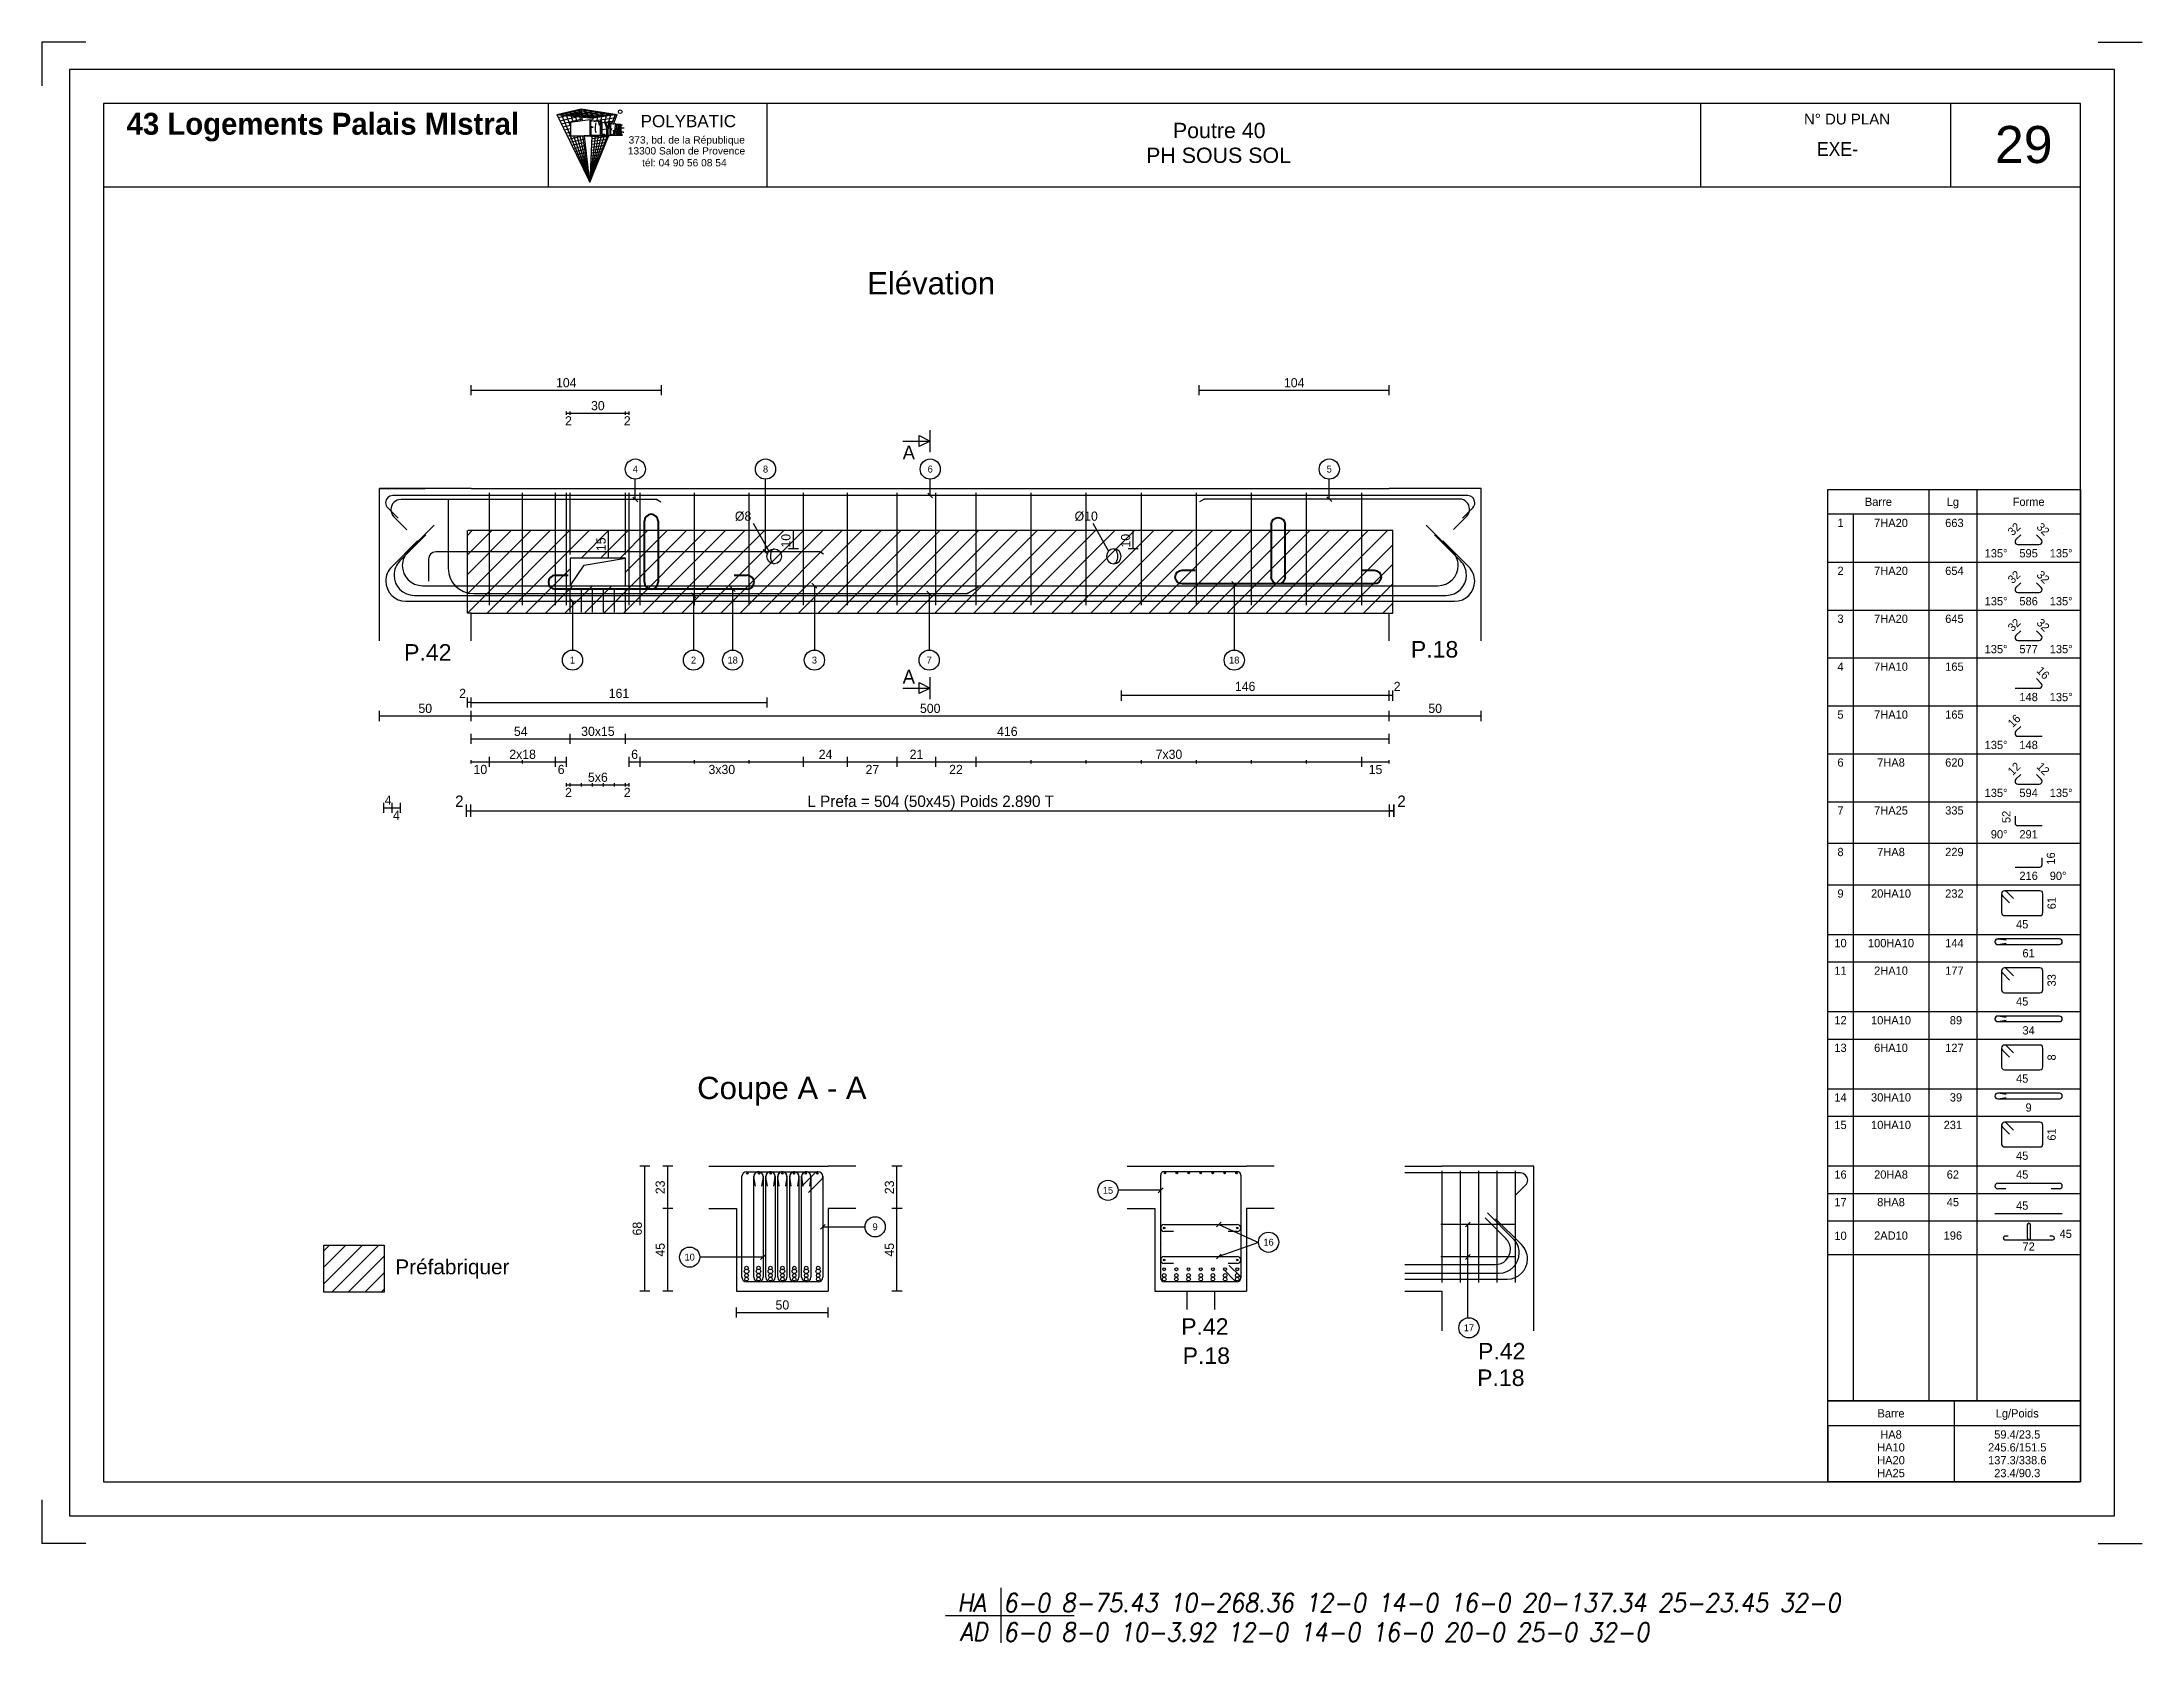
# Model space of a CAD drawing. Extents: x -12912 to 27386, y 1818 to 8189.
# Drawn here: x 20441 to 21584, y 3114 to 3986 of the extents above; entities that cross this region are included whole.
import ezdxf
from ezdxf.enums import TextEntityAlignment as Align

# ---------------------------------------------------------------- set-up
doc = ezdxf.new("R2010")
doc.units = 0
doc.header["$MEASUREMENT"] = 0
doc.linetypes.add('CONTINUE', pattern=[0])
doc.linetypes.add('MEDIUM_DASH', pattern=[0.5, 0.35, -0.15])
doc.layers.get('0').update_dxf_attribs({"linetype": 'CONTINUOUS'})
for name, color, linetype in [('1', 7, 'CONTINUOUS'), ('104', 7, 'CONTINUOUS'), ('173', 7, 'CONTINUOUS'), ('5', 7, 'CONTINUOUS'), ('6', 7, 'CONTINUOUS'), ('7', 7, 'CONTINUOUS'), ('GO-CARTOUCHE', 7, 'CONTINUOUS'), ('GO-TEXTE', 9, 'CONTINUOUS'), ('PYC-HACHURE', 7, 'CONTINUOUS'), ('RDC COFFRAGE', 7, 'CONTINUOUS'), ('STR_TXT', 102, 'CONTINUOUS')]:
    doc.layers.add(name, color=color, linetype=linetype)
doc.layers.add('PYC- HACHURES', color=7, linetype='CONTINUOUS', lineweight=18)
doc.styles.add('ARIAL', font='ARIAL.TTF')
doc.styles.add('Tableau', font='romans.shx', dxfattribs={"width": 0.9, "oblique": 10})
doc.styles.add('TEXTEBA', font='ARIAL.TTF')

msp = doc.modelspace()

# ---------------------------------------------------------------- texts
at = {"style": 'ARIAL'}
for s, height, p in [('Elévation', 12.1293, (20924.933, 3854.155)), ('Coupe A - A', 12.12935, (20843.662, 3416.002)), ('Préfabriquer', 8.08623, (20664.23, 3318.58))]:
    msp.add_text(s, height=height, dxfattribs=at).set_placement(p, align=Align.MIDDLE_CENTER)
for s, p in [('P.42', (20637.938, 3657.645)), ('P.18', (21186.198, 3659.333)), ('P.42', (21061.105, 3290.591)), ('P.18', (21061.902, 3274.712)), ('P.42', (21222.781, 3277.161)), ('P.18', (21222.294, 3262.707))]:
    msp.add_text(s, height=8.9847, dxfattribs=at).set_placement(p, align=Align.TOP_LEFT)
at = {"layer": '104', "color": 104}
msp.add_text('A', height=7.5, dxfattribs=at).set_placement((20909.453, 3765.734), align=Align.TOP_LEFT)
msp.add_text('A', height=7.5, dxfattribs=at).set_placement((20909.453, 3636.177))
at = {"layer": '173', "color": 173}
for s, p in [('Barre', (21440.811, 3735.163)), ('Lg', (21481.374, 3735.163)), ('Forme', (21522.624, 3735.163)), ('Barre', (21447.686, 3238.812)), ('Lg/Poids', (21516.436, 3238.812))]:
    msp.add_text(s, height=4.5, dxfattribs=at).set_placement(p, align=Align.MIDDLE_CENTER)
for s, p in [('1', (21420.186, 3725.913)), ('7HA20', (21447.686, 3725.913)), (' 663', (21481.374, 3725.913)), ('595', (21522.624, 3709.374)), ('2', (21420.186, 3699.821)), ('7HA20', (21447.686, 3699.821)), (' 654', (21481.374, 3699.821)), ('586', (21522.624, 3683.281)), ('3', (21420.186, 3673.728)), ('7HA20', (21447.686, 3673.728)), (' 645', (21481.374, 3673.728)), ('577', (21522.624, 3657.189)), ('4', (21420.186, 3647.636)), ('7HA10', (21447.686, 3647.636)), (' 165', (21481.374, 3647.636)), ('148', (21522.624, 3631.097)), ('5', (21420.186, 3621.544)), ('7HA10', (21447.686, 3621.544)), (' 165', (21481.374, 3621.544)), ('148', (21522.624, 3605.004)), ('6', (21420.186, 3595.451)), ('7HA8', (21447.686, 3595.451)), (' 620', (21481.374, 3595.451)), ('7', (21420.186, 3569.359)), ('7HA25', (21447.686, 3569.359)), (' 335', (21481.374, 3569.359)), ('594', (21522.624, 3578.912)), ('8', (21420.186, 3546.731)), ('7HA8', (21447.686, 3546.731)), (' 229', (21481.374, 3546.731)), ('291', (21522.624, 3556.366)), ('9', (21420.186, 3524.104)), ('20HA10', (21447.686, 3524.104)), (' 232', (21481.374, 3524.104)), ('216', (21522.624, 3533.739)), ('45', (21519.124, 3507.354)), ('10', (21420.186, 3497.104)), ('100HA10', (21447.686, 3497.104)), (' 144', (21481.374, 3497.104)), ('61', (21522.624, 3491.604)), ('11', (21420.186, 3482.104)), ('2HA10', (21447.686, 3482.104)), (' 177', (21481.374, 3482.104)), ('45', (21519.124, 3465.354)), ('12', (21420.186, 3455.104)), ('10HA10', (21447.686, 3455.104)), ('  89', (21481.374, 3455.104)), ('34', (21522.624, 3449.604)), ('13', (21420.186, 3440.104)), ('6HA10', (21447.686, 3440.104)), (' 127', (21481.374, 3440.104)), ('45', (21519.124, 3423.354)), ('14', (21420.186, 3413.104)), ('30HA10', (21447.686, 3413.104)), ('  39', (21481.374, 3413.104)), ('15', (21420.186, 3398.104)), ('10HA10', (21447.686, 3398.104)), ('231', (21481.374, 3398.104)), ('9', (21522.624, 3407.604)), ('45', (21519.124, 3381.354)), ('16', (21420.186, 3371.104)), ('20HA8', (21447.686, 3371.104)), ('62', (21481.374, 3371.104)), ('45', (21519.124, 3371.104)), ('17', (21420.186, 3356.104)), ('8HA8', (21447.686, 3356.104)), ('45', (21481.374, 3356.104)), ('45', (21519.124, 3354.19)), ('10', (21420.186, 3337.765)), ('2AD10', (21447.686, 3337.874)), ('196', (21481.374, 3337.874)), ('72', (21522.624, 3331.896)), ('45', (21542.832, 3338.811)), ('HA8', (21447.686, 3229.562)), ('59.4/23.5', (21516.436, 3229.562)), ('HA10', (21447.686, 3222.562)), ('HA20', (21447.686, 3215.562)), ('245.6/151.5', (21516.436, 3222.562)), ('137.3/338.6', (21516.436, 3215.562)), ('HA25', (21447.686, 3208.562)), ('23.4/90.3', (21516.436, 3208.562))]:
    msp.add_text(s, height=4.5, dxfattribs=at).set_placement(p, align=Align.TOP_CENTER)
for s, rotation, p in [('32', 45, (21513.939, 3716.314)), ('32', 45, (21513.939, 3690.222)), ('32', 45, (21513.939, 3664.129)), ('16', 45, (21513.939, 3611.945)), ('12', 45, (21513.939, 3585.852)), ('52', 90, (21512.749, 3560.224))]:
    msp.add_text(s, height=4.5, rotation=rotation, dxfattribs=at).set_placement(p)
for s, p in [('32', (21531.308, 3716.314)), ('32', (21531.308, 3690.222)), ('32', (21531.308, 3664.129)), ('16', (21531.308, 3638.037)), ('12', (21531.308, 3585.852))]:
    msp.add_text(s, height=4.5, rotation=315, dxfattribs=at).set_placement(p, align=Align.RIGHT)
for s, p in [('135°', (21511.124, 3709.374)), ('135°', (21511.124, 3683.281)), ('135°', (21511.124, 3657.189)), ('135°', (21511.124, 3605.004)), ('135°', (21511.124, 3578.912)), ('90°', (21511.124, 3556.366))]:
    msp.add_text(s, height=4.5, dxfattribs=at).set_placement(p, align=Align.TOP_RIGHT)
for s, p in [('135°', (21534.124, 3709.374)), ('135°', (21534.124, 3683.281)), ('135°', (21534.124, 3657.189)), ('135°', (21534.124, 3631.097)), ('135°', (21534.124, 3578.912)), ('90°', (21534.124, 3533.739))]:
    msp.add_text(s, height=4.5, dxfattribs=at).set_placement(p, align=Align.TOP_LEFT)
msp.add_text('16', height=4.5, rotation=90, dxfattribs=at).set_placement((21532.499, 3537.596), align=Align.TOP_LEFT)
for s, p in [('61', (21532.899, 3516.604)), ('33', (21532.899, 3474.604)), ('8', (21532.899, 3432.604)), ('61', (21532.899, 3390.604))]:
    msp.add_text(s, height=4.5, rotation=90, dxfattribs=at).set_placement(p, align=Align.TOP_CENTER)
at = {"layer": '5', "color": 5}
for s, p in [('104', (20726.243, 3797.504)), ('104', (21122.663, 3797.504)), ('30', (20743.453, 3785.004)), ('50', (20649.453, 3620.171)), ('500', (20924.453, 3620.171)), ('50', (21199.453, 3620.171)), ('54', (20701.453, 3607.671)), ('30x15', (20743.453, 3607.671)), ('416', (20966.453, 3607.671)), ('2x18', (20702.453, 3595.171)), ('6', (20763.453, 3595.171)), ('24', (20867.453, 3595.171)), ('21', (20916.953, 3595.171)), ('7x30', (21054.453, 3595.171)), ('5x6', (20743.453, 3582.671)), ('4', (20629.203, 3570.171)), ('50', (20843.934, 3295.352))]:
    msp.add_text(s, height=5, dxfattribs=at).set_placement(p, align=Align.CENTER)
for s, p in [('2', (20727.453, 3781.74)), ('2', (20759.453, 3781.74)), ('10', (20679.453, 3591.907)), ('6', (20723.453, 3591.907)), ('3x30', (20810.953, 3591.907)), ('27', (20892.953, 3591.907)), ('22', (20938.453, 3591.907)), ('15', (21166.953, 3591.907)), ('2', (20727.453, 3579.407)), ('2', (20759.453, 3579.407)), ('4', (20633.703, 3566.907))]:
    msp.add_text(s, height=5, dxfattribs=at).set_placement(p, align=Align.TOP_CENTER)
for s, p in [('10', (20848.341, 3713.955)), ('10', (21033.343, 3713.955)), ('15', (20747.67, 3712.016)), ('23', (20779.885, 3361.887)), ('23', (20904.718, 3361.887)), ('68', (20767.385, 3339.387)), ('45', (20779.885, 3327.887)), ('45', (20904.718, 3327.887))]:
    msp.add_text(s, height=5, rotation=90, dxfattribs=at).set_placement(p, align=Align.CENTER)
at = {"layer": '5', "color": 5, "char_height": 5}
for s, insert, attachment_point in [('Ø8', (20818.081, 3729.84), 1), ('Ø10', (21003.082, 3729.84), 1), ('146', (21095.953, 3634.606), 5), ('2', (21178.713, 3634.606), 5), ('2', (20669.777, 3630.821), 5), ('\\A1;161', (20754.953, 3630.821), 5)]:
    msp.add_mtext(s, dxfattribs=dict(at, insert=insert, attachment_point=attachment_point))
at = {"layer": '6', "color": 6}
for s, p in [('4', (20763.855, 3752.955)), ('8', (20834.758, 3752.955)), ('6', (20924.453, 3752.955)), ('5', (21141.763, 3752.955)), ('1', (20729.641, 3648.955)), ('2', (20795.558, 3648.955)), ('18', (20816.858, 3648.955)), ('3', (20861.39, 3648.955)), ('7', (20923.878, 3648.955)), ('18', (21090.017, 3648.955)), ('15', (21021.255, 3360.251)), ('9', (20894.434, 3340.387)), ('16', (21108.728, 3331.988)), ('10', (20793.434, 3323.887)), ('17', (21217.826, 3285.412))]:
    msp.add_text(s, height=3.75, dxfattribs=at).set_placement(p, align=Align.MIDDLE_CENTER)
at = {"layer": 'GO-CARTOUCHE', "color": 9, "style": 'TEXTEBA'}
for s, p in [('373, bd. de la République', (20760.189, 3930.22)), ('13300 Salon de Provence', (20759.725, 3924.262)), ('tél: 04 90 56 08 54', (20767.552, 3917.789))]:
    msp.add_text(s, height=3.97727, dxfattribs=at).set_placement(p)
at = {"layer": 'GO-CARTOUCHE', "color": 2, "style": 'TEXTEBA'}
msp.add_text('29', height=20.1986, dxfattribs=at).set_placement((21504.287, 3919.597))
at = {"layer": 'GO-CARTOUCHE', "color": 2, "style": 'TEXTEBA', "width": 0.9}
msp.add_text('EXE-', height=7.6364, dxfattribs=at).set_placement((21418.511, 3923.43), align=Align.CENTER)
at = {"layer": 'GO-CARTOUCHE', "insert": (20593.692, 3939.153), "char_height": 11.93182, "attachment_point": 5}
msp.add_mtext('{\\Fbold|c0;43 Logements Palais MIstral}', dxfattribs=at)
at = {"layer": 'GO-TEXTE', "color": 3, "style": 'TEXTEBA'}
msp.add_text('POLYBATIC', height=6.6288, dxfattribs=at).set_placement((20792.734, 3942.44), align=Align.MIDDLE)
at = {"layer": 'GO-TEXTE', "style": 'TEXTEBA'}
msp.add_text('N° DU PLAN', height=5.8564, dxfattribs=at).set_placement((21423.734, 3940.602), align=Align.CENTER)
at = {"layer": 'GO-TEXTE', "color": 2, "style": 'TEXTEBA'}
for s, height, p in [('Poutre 40', 8.3314, (21056.609, 3933.171)), ('PH SOUS SOL', 8.33139, (21042.017, 3919.658))]:
    msp.add_text(s, height=height, dxfattribs=at).set_placement(p)
at = {"layer": 'PYC-HACHURE'}
for s, height, p in [('2', 6.222, (20667.999, 3569.002)), ('L Prefa = 504 (50x45) Poids 2.890 T', 6.22222, (20924.711, 3569.002)), ('2', 6.222, (21181.122, 3569.002))]:
    msp.add_text(s, height=height, dxfattribs=at).set_placement(p, align=Align.CENTER)

# ---------------------------------------------------------------- blocks, each defined once
blk = doc.blocks.new('A$C20507BFC')
at = {"layer": 'RDC COFFRAGE', "color": 5, "linetype": 'CONTINUE', "lineweight": 40, "ltscale": 0.01}
for points in [[(56, 36.1), (56, 36.1)], [(52.3, 32.3), (52.3, 3.7)], [(59.7, 3.7), (59.7, 32.3)], [(0, 3.7), (0, 3.7)], [(10.8, 7.5), (3.7, 7.5)], [(108.3, 7.5), (101.2, 7.5)], [(112, 3.7), (112, 3.7)], [(3.7, 0), (56, 0)], [(56, 0), (108.3, 0)]]:
    blk.add_lwpolyline(points, dxfattribs=at)
for centre, start, end in [((56, 32.3), 90, 180), ((56, 32.3), 0, 90), ((3.7, 3.7), 90, 180), ((3.7, 3.7), 180, 270), ((56, 3.7), 180, 270), ((56, 3.7), 270, 0), ((108.3, 3.7), 0, 90), ((108.3, 3.7), 270, 0)]:
    blk.add_arc(centre, 3.75, start, end, dxfattribs=at)
blk = doc.blocks.new('A$C2346579C')
at = {"layer": '173', "color": 173}
for points in [[(0, 1.9), (0, 1.9)], [(1.9, 3.8), (41.7, 3.8)], [(43.6, 1.9), (43.6, 1.9)], [(6.9, 0), (1.9, 0)], [(41.7, 0), (36.7, 0)]]:
    blk.add_lwpolyline(points, dxfattribs=at)
for centre, start, end in [((1.9, 1.9), 90, 180), ((1.9, 1.9), 180, 270), ((41.7, 1.9), 0, 90), ((41.7, 1.9), 270, 0)]:
    blk.add_arc(centre, 1.9, start, end, dxfattribs=at)
blk = doc.blocks.new('A$C5E66155F')
at = {"layer": '7', "color": 7}
for points in [[(2.1, 5.2), (2, 4.8)], [(2, 4.8), (2, 4.4)], [(2, 4.4), (2, 4)], [(2, 4), (2, 3.6)], [(2, 3.6), (2, 3.2)], [(2, 3.2), (2.1, 2.8)], [(2.2, 5.5), (2.1, 5.2)], [(2.1, 2.8), (2.2, 2.5)], [(2.3, 6.2), (2.2, 5.9)], [(2.2, 5.9), (2.2, 5.5)], [(2.2, 2.5), (2.2, 2.1)], [(2.2, 2.1), (2.3, 1.8)], [(2.5, 6.5), (2.3, 6.2)], [(2.3, 1.8), (2.5, 1.5)], [(2.6, 6.8), (2.5, 6.5)], [(2.5, 1.5), (2.6, 1.2)], [(2.7, 7.1), (2.6, 6.8)], [(2.6, 1.2), (2.7, 0.9)], [(2.9, 7.3), (2.7, 7.1)], [(2.7, 0.9), (2.9, 0.7)], [(3.1, 7.5), (2.9, 7.3)], [(2.9, 0.7), (3.1, 0.5)], [(3.2, 7.7), (3.1, 7.5)], [(3.1, 0.5), (3.2, 0.3)], [(3.4, 7.8), (3.2, 7.7)], [(3.2, 0.3), (3.4, 0.2)], [(3.6, 7.9), (3.4, 7.8)], [(3.4, 0.2), (3.6, 0.1)], [(3.8, 8), (3.6, 7.9)], [(3.6, 0.1), (3.8, 0)], [(4, 8), (3.8, 8)], [(3.8, 0), (4, 0)]]:
    blk.add_lwpolyline(points, dxfattribs=at)
blk.add_circle((4, 4), 4, dxfattribs=at)
blk = doc.blocks.new('Smallsp')
at = {"layer": 'STR_TXT', "linetype": 'Continuous'}
for points in [[(0, 15), (0, -15)], [(-30, 0), (40, 0)]]:
    blk.add_lwpolyline(points, dxfattribs=at)
at = {"layer": 'STR_TXT', "linetype": 'Continuous', "style": 'Tableau', "oblique": 10, "width": 0.9}
for s, p in [('HA', (-23.6, 1.9)), ('AD', (-22.2, -13.9))]:
    blk.add_text(s, height=10, dxfattribs=at).set_placement(p)
for tag, p in [('SPAD', (1.4, 1.9)), ('SPHA', (1.4, -14.1))]:
    blk.add_attdef(tag, p, '', height=10, dxfattribs=at)

# ---------------------------------------------------------------- hatches: boundary and pattern name
at = {"layer": 'PYC- HACHURES', "lineweight": 15}
h = msp.add_hatch(dxfattribs=at)
h.set_pattern_fill('ANSI31', color=104, scale=60, style=0)
h.set_pattern_definition([(45, (-3816.9644, 26.985), (-5.3033009, 5.3033009), [])])
h.paths.add_polyline_path([(21176.453, 3719.455), (20672.453, 3719.455), (20672.453, 3674.455), (21176.453, 3674.455)])
h.paths.add_polyline_path([(20728.453, 3689.455), (20728.453, 3704.455), (20758.453, 3704.455), (20758.453, 3689.455)])
h = msp.add_hatch(dxfattribs=at)
h.set_pattern_fill('ANSI31', color=104, scale=2, style=0)
h.set_pattern_definition([(45, (20799.508, 4762.9886), (-4.490128, 4.490128), [])])
h.paths.add_polyline_path([(20627.114, 3330.415), (20594.194, 3330.415), (20594.194, 3304.764), (20627.114, 3304.764)])

# ---------------------------------------------------------------- linework, layer by layer
for p, q in [((20440.733, 3985.504), (20440.733, 3961.697)), ((20464.541, 3985.504), (20440.733, 3985.504)), ((20440.733, 3985.504), (20440.733, 3961.697)), ((20440.733, 3985.504), (20440.733, 3961.697)), ((20440.733, 3985.504), (20440.733, 3961.697)), ((20440.733, 3985.504), (20440.733, 3961.697)), ((20440.733, 3985.504), (20440.733, 3961.697)), ((20440.733, 3985.504), (20440.733, 3961.697)), ((20464.541, 3985.504), (20440.733, 3985.504)), ((21560.563, 3985.504), (21584.37, 3985.504)), ((20440.733, 3191.811), (20440.733, 3168.004)), ((20440.733, 3191.811), (20440.733, 3168.004)), ((20464.541, 3168.004), (20440.733, 3168.004)), ((21560.563, 3168.004), (21584.37, 3168.004))]:
    msp.add_line(p, q)
at = {"color": 7, "linetype": 'Continuous'}
for p, q in [((21064.274, 3305.387), (21064.274, 3295.414)), ((21079.236, 3305.387), (21079.236, 3295.414))]:
    msp.add_line(p, q, dxfattribs=at)
at = {"layer": '1', "color": 1}
for points in [[(20728.453, 3706.455), (20728.453, 3739.955)], [(20758.453, 3706.455), (20758.453, 3739.955)], [(20661.953, 3736.455), (20661.953, 3698.955)], [(20649.817, 3717.126), (20635.675, 3702.983)], [(20654.317, 3722.376), (20640.175, 3708.233)], [(21208.731, 3708.233), (21194.589, 3722.376)], [(21213.231, 3702.983), (21199.089, 3717.126)], [(20645.317, 3713.876), (20631.175, 3699.733)], [(20864.267, 3707.855), (20655.153, 3707.855)], [(20866.253, 3706.709), (20864.267, 3707.855)], [(21217.731, 3699.733), (21203.589, 3713.876)], [(20632.453, 3695.205), (20632.453, 3695.205)], [(20636.953, 3700.455), (20636.953, 3700.455)], [(20651.253, 3703.955), (20651.253, 3691.955)], [(21211.953, 3700.455), (21211.953, 3700.455)], [(21216.453, 3695.205), (21216.453, 3695.205)], [(20627.953, 3691.955), (20627.953, 3691.955)], [(20643.453, 3684.205), (21205.453, 3684.205)], [(20647.953, 3689.455), (21200.953, 3689.455)], [(20675.703, 3685.205), (20944.623, 3685.205)], [(20728.453, 3675.116), (20728.453, 3687.455)], [(20734.453, 3675.116), (20734.453, 3687.455)], [(20740.453, 3675.116), (20740.453, 3687.455)], [(20746.453, 3675.116), (20746.453, 3687.455)], [(20752.453, 3675.116), (20752.453, 3687.455)], [(20758.453, 3675.116), (20758.453, 3687.455)], [(20944.623, 3685.205), (20950.828, 3688.788)], [(21220.953, 3691.955), (21220.953, 3691.955)], [(20638.953, 3680.955), (21209.953, 3680.955)], [(21237.985, 3333.956), (21226.671, 3345.269)], [(21241.994, 3333.915), (21227.852, 3348.057)], [(21246.494, 3330.665), (21232.352, 3344.807)], [(21240.416, 3328.087), (21240.416, 3328.087)], [(21182.857, 3319.787), (21232.116, 3319.787)], [(21245.216, 3326.137), (21245.216, 3326.137)], [(21249.716, 3322.887), (21249.716, 3322.887)], [(21182.857, 3315.137), (21234.216, 3315.137)], [(21182.857, 3311.887), (21238.716, 3311.887)]]:
    msp.add_lwpolyline(points, dxfattribs=at)
for centre, radius in [((20824.434, 3316.137), 1.25), ((20824.434, 3317.887), 1), ((20830.934, 3316.137), 1.25), ((20830.934, 3317.887), 1), ((20837.434, 3316.137), 1.25), ((20837.434, 3317.887), 1), ((20843.934, 3316.137), 1.25), ((20843.934, 3317.887), 1), ((20850.434, 3316.137), 1.25), ((20850.434, 3317.887), 1), ((20856.934, 3316.137), 1.25), ((20856.934, 3317.887), 1), ((20863.434, 3316.137), 1.25), ((20863.434, 3317.887), 1), ((21051.855, 3317.287), 0.8), ((21058.488, 3317.287), 0.8), ((21065.121, 3317.287), 0.8), ((21071.755, 3317.287), 0.8), ((21078.388, 3317.287), 0.8), ((21085.021, 3317.287), 0.8), ((21091.655, 3317.287), 0.8), ((20824.434, 3313.887), 1), ((20824.434, 3311.887), 1), ((20830.934, 3313.887), 1), ((20830.934, 3311.887), 1), ((20837.434, 3313.887), 1), ((20837.434, 3311.887), 1), ((20843.934, 3313.887), 1), ((20843.934, 3311.887), 1), ((20850.434, 3313.887), 1), ((20850.434, 3311.887), 1), ((20856.934, 3313.887), 1), ((20856.934, 3311.887), 1), ((20863.434, 3313.887), 1), ((20863.434, 3311.887), 1), ((21051.855, 3313.887), 1), ((21051.855, 3311.887), 1), ((21058.488, 3313.887), 1), ((21058.488, 3311.887), 1), ((21065.121, 3313.887), 1), ((21065.121, 3311.887), 1), ((21071.755, 3313.887), 1), ((21071.755, 3311.887), 1), ((21078.388, 3313.887), 1), ((21078.388, 3311.887), 1), ((21085.021, 3313.887), 1), ((21085.021, 3311.887), 1), ((21091.655, 3313.887), 1), ((21091.655, 3311.887), 1)]:
    msp.add_circle(centre, radius, dxfattribs=at)
for centre, radius, start, end in [((20647.953, 3700.455), 11, 135, 180), ((20655.153, 3703.955), 3.9, 90, 180), ((21200.953, 3700.455), 11, 0, 45), ((20638.953, 3691.955), 11, 135, 180), ((20643.453, 3695.205), 11, 135, 180), ((20643.453, 3695.205), 11, 180, 270), ((20647.953, 3700.455), 11, 180, 270), ((20675.703, 3698.955), 13.75, 180, 270), ((21200.953, 3700.455), 11, 270, 0), ((21205.453, 3695.205), 11, 270, 0), ((21205.453, 3695.205), 11, 0, 45), ((21209.953, 3691.955), 11, 0, 45), ((20638.953, 3691.955), 11, 180, 270), ((21209.953, 3691.955), 11, 270, 0), ((21232.116, 3328.087), 8.3, 270, 0), ((21232.116, 3328.087), 8.3, 0, 45), ((21234.216, 3326.137), 11, 0, 45), ((21238.716, 3322.887), 11, 0, 45), ((21234.216, 3326.137), 11, 270, 0), ((21238.716, 3322.887), 11, 270, 0)]:
    msp.add_arc(centre, radius, start, end, dxfattribs=at)
for p in [(20864.267, 3707.855), (20944.623, 3685.205)]:
    msp.add_point(p, dxfattribs=at)
at = {"layer": '104', "color": 104}
for points in [[(20924.453, 3762.205), (20924.453, 3774.205)], [(20909.453, 3768.205), (20924.453, 3768.205)], [(20924.453, 3627.705), (20924.453, 3639.705)], [(20909.453, 3633.705), (20924.453, 3633.705)]]:
    msp.add_lwpolyline(points, dxfattribs=at)
for points in [[(20924.453, 3768.205), (20918.453, 3765.205), (20918.453, 3771.205), (20924.453, 3768.205)], [(20924.453, 3633.705), (20918.453, 3630.705), (20918.453, 3636.705), (20924.453, 3633.705)]]:
    msp.add_lwpolyline(points, close=True, dxfattribs=at)
at = {"layer": '173', "color": 173}
for p, q in [((21242.66, 3341.675), (21202.44, 3341.675)), ((21242.66, 3323.986), (21202.44, 3323.986))]:
    msp.add_line(p, q, dxfattribs=at)
for points in [[(20684.453, 3678.955), (20684.453, 3739.955)], [(20702.453, 3678.955), (20702.453, 3739.955)], [(20720.453, 3678.955), (20720.453, 3739.955)], [(20726.453, 3678.955), (20726.453, 3739.955)], [(20760.453, 3678.955), (20760.453, 3739.955)], [(20766.453, 3678.955), (20766.453, 3739.955)], [(20796.12, 3678.955), (20796.12, 3739.955)], [(20825.786, 3678.955), (20825.786, 3739.955)], [(20855.453, 3678.955), (20855.453, 3739.955)], [(20879.453, 3678.955), (20879.453, 3739.955)], [(20906.453, 3678.955), (20906.453, 3739.955)], [(20927.453, 3678.955), (20927.453, 3739.955)], [(20949.453, 3678.955), (20949.453, 3739.955)], [(20979.453, 3678.955), (20979.453, 3739.955)], [(21009.453, 3678.955), (21009.453, 3739.955)], [(21039.453, 3678.955), (21039.453, 3739.955)], [(21069.453, 3678.955), (21069.453, 3739.955)], [(21099.453, 3678.955), (21099.453, 3739.955)], [(21129.453, 3678.955), (21129.453, 3739.955)], [(21159.453, 3678.955), (21159.453, 3739.955)], [(21468.311, 3741.913), (21468.311, 3245.562)], [(21494.436, 3741.913), (21494.436, 3245.562)], [(20627.853, 3734.655), (20627.853, 3734.655)], [(20628.995, 3731.898), (20634.652, 3726.241)], [(21217.153, 3738.555), (20631.753, 3738.555)], [(21214.254, 3726.241), (21219.911, 3731.898)], [(21221.053, 3734.655), (21221.053, 3734.655)], [(21550.811, 3728.413), (21413.311, 3728.413)], [(21427.061, 3728.413), (21427.061, 3245.562)], [(21518.315, 3717.154), (21515.707, 3714.546)], [(21529.54, 3714.546), (21526.933, 3717.154)], [(21540.945, 3717.8), (21540.945, 3717.8)], [(21515.249, 3713.439), (21515.249, 3713.439)], [(21516.814, 3711.874), (21528.433, 3711.874)], [(21529.999, 3713.439), (21529.999, 3713.439)], [(21413.311, 3702.321), (21550.811, 3702.321)], [(21515.249, 3687.347), (21515.249, 3687.347)], [(21518.315, 3691.061), (21515.707, 3688.454)], [(21516.814, 3685.781), (21528.433, 3685.781)], [(21529.54, 3688.454), (21526.933, 3691.061)], [(21529.999, 3687.347), (21529.999, 3687.347)], [(21413.311, 3676.228), (21550.811, 3676.228)], [(21515.249, 3661.255), (21515.249, 3661.255)], [(21518.315, 3664.969), (21515.707, 3662.362)], [(21516.814, 3659.689), (21528.433, 3659.689)], [(21529.54, 3662.362), (21526.933, 3664.969)], [(21529.999, 3661.255), (21529.999, 3661.255)], [(21413.311, 3650.136), (21550.811, 3650.136)], [(21529.54, 3636.269), (21526.933, 3638.877)], [(21515.249, 3633.597), (21528.433, 3633.597)], [(21529.999, 3635.162), (21529.999, 3635.162)], [(21413.311, 3624.044), (21550.811, 3624.044)], [(21515.249, 3609.07), (21515.249, 3609.07)], [(21518.315, 3612.784), (21515.707, 3610.177)], [(21516.814, 3607.504), (21529.999, 3607.504)], [(21413.311, 3597.951), (21550.811, 3597.951)], [(21515.249, 3582.978), (21515.249, 3582.978)], [(21518.315, 3586.692), (21515.707, 3584.085)], [(21516.814, 3581.412), (21528.433, 3581.412)], [(21529.54, 3584.085), (21526.933, 3586.692)], [(21529.999, 3582.978), (21529.999, 3582.978)], [(21413.311, 3571.859), (21550.811, 3571.859)], [(21515.249, 3563.912), (21515.249, 3560.224)], [(21516.606, 3558.866), (21529.999, 3558.866)], [(21413.311, 3549.231), (21550.811, 3549.231)], [(21515.249, 3536.239), (21528.641, 3536.239)], [(21529.999, 3537.596), (21529.999, 3541.284)], [(21413.311, 3526.604), (21550.811, 3526.604)], [(21509.469, 3523.354), (21509.469, 3523.354)], [(21528.779, 3523.354), (21509.469, 3523.354)], [(21514.432, 3519.061), (21510.614, 3522.879)], [(21507.849, 3521.734), (21507.849, 3511.474)], [(21507.849, 3521.734), (21507.849, 3521.734)], [(21508.323, 3520.588), (21512.141, 3516.77)], [(21530.399, 3511.474), (21530.399, 3521.734)], [(21413.311, 3499.604), (21550.811, 3499.604)], [(21509.469, 3509.854), (21528.779, 3509.854)], [(21504.302, 3495.604), (21504.302, 3495.604)], [(21539.445, 3497.104), (21505.802, 3497.104)], [(21505.802, 3494.104), (21539.445, 3494.104)], [(21510.481, 3496.381), (21506.036, 3497.085)], [(21506.036, 3494.122), (21510.481, 3494.826)], [(21540.945, 3495.604), (21540.945, 3495.604)], [(21413.311, 3484.604), (21550.811, 3484.604)], [(21507.849, 3479.734), (21507.849, 3469.474)], [(21507.849, 3479.734), (21507.849, 3479.734)], [(21508.323, 3478.588), (21512.141, 3474.77)], [(21509.469, 3481.354), (21509.469, 3481.354)], [(21528.779, 3481.354), (21509.469, 3481.354)], [(21514.432, 3477.061), (21510.614, 3480.879)], [(21530.399, 3469.474), (21530.399, 3479.734)], [(21509.469, 3467.854), (21528.779, 3467.854)], [(21413.311, 3457.604), (21550.811, 3457.604)], [(21539.445, 3455.104), (21505.802, 3455.104)], [(21510.481, 3454.381), (21506.036, 3455.085)], [(21413.311, 3442.604), (21550.811, 3442.604)], [(21504.302, 3453.604), (21504.302, 3453.604)], [(21505.802, 3452.104), (21539.445, 3452.104)], [(21506.036, 3452.122), (21510.481, 3452.826)], [(21540.945, 3453.604), (21540.945, 3453.604)], [(21507.849, 3437.734), (21507.849, 3427.474)], [(21507.849, 3437.734), (21507.849, 3437.734)], [(21508.323, 3436.588), (21512.141, 3432.77)], [(21509.469, 3439.354), (21509.469, 3439.354)], [(21528.779, 3439.354), (21509.469, 3439.354)], [(21514.432, 3435.061), (21510.614, 3438.879)], [(21530.399, 3427.474), (21530.399, 3437.734)], [(21509.469, 3425.854), (21528.779, 3425.854)], [(21413.311, 3415.604), (21550.811, 3415.604)], [(21504.302, 3411.604), (21504.302, 3411.604)], [(21539.445, 3413.104), (21505.802, 3413.104)], [(21505.802, 3410.104), (21539.445, 3410.104)], [(21510.481, 3412.381), (21506.036, 3413.085)], [(21506.036, 3410.122), (21510.481, 3410.826)], [(21540.945, 3411.604), (21540.945, 3411.604)], [(21413.311, 3400.604), (21550.811, 3400.604)], [(21413.311, 3400.604), (21550.811, 3400.604)], [(21413.311, 3400.604), (21550.811, 3400.604)], [(21509.469, 3397.354), (21509.469, 3397.354)], [(21528.779, 3397.354), (21509.469, 3397.354)], [(21514.432, 3393.061), (21510.614, 3396.879)], [(21507.849, 3395.734), (21507.849, 3385.474)], [(21507.849, 3395.734), (21507.849, 3395.734)], [(21508.323, 3394.588), (21512.141, 3390.77)], [(21530.399, 3385.474), (21530.399, 3395.734)], [(21509.469, 3383.854), (21528.779, 3383.854)], [(20821.934, 3312.887), (20821.934, 3367.887)], [(20824.434, 3370.387), (20863.434, 3370.387)], [(20828.434, 3312.887), (20828.434, 3367.887)], [(20829.246, 3362.557), (20828.464, 3367.495)], [(20830.934, 3370.387), (20830.934, 3370.387)], [(20833.403, 3367.495), (20832.621, 3362.557)], [(20833.434, 3367.887), (20833.434, 3312.887)], [(20834.934, 3312.887), (20834.934, 3367.887)], [(20835.746, 3362.557), (20834.964, 3367.495)], [(20837.434, 3370.387), (20837.434, 3370.387)], [(20839.903, 3367.495), (20839.121, 3362.557)], [(20839.934, 3367.887), (20839.934, 3312.887)], [(20841.434, 3312.887), (20841.434, 3367.887)], [(20842.246, 3362.557), (20841.464, 3367.495)], [(20843.934, 3370.387), (20843.934, 3370.387)], [(20846.403, 3367.495), (20845.621, 3362.557)], [(20846.434, 3367.887), (20846.434, 3312.887)], [(20847.934, 3312.887), (20847.934, 3367.887)], [(20848.746, 3362.557), (20847.964, 3367.495)], [(20850.434, 3370.387), (20850.434, 3370.387)], [(20852.903, 3367.495), (20852.121, 3362.557)], [(20852.934, 3367.887), (20852.934, 3312.887)], [(20854.434, 3312.887), (20854.434, 3367.887)], [(20855.246, 3362.557), (20854.464, 3367.495)], [(20854.595, 3362.583), (20861.666, 3369.654)], [(20856.934, 3370.387), (20856.934, 3370.387)], [(20865.201, 3366.119), (20858.13, 3359.048)], [(20859.403, 3367.495), (20858.621, 3362.557)], [(20859.434, 3367.887), (20859.434, 3312.887)], [(20863.434, 3370.387), (20863.434, 3370.387)], [(20865.934, 3367.887), (20865.934, 3312.887)], [(20865.934, 3367.887), (20865.934, 3367.887)], [(21049.955, 3312.387), (21049.955, 3368.587)], [(21051.855, 3370.487), (21091.655, 3370.487)], [(21058.488, 3370.487), (21058.488, 3370.487)], [(21065.121, 3370.487), (21065.121, 3370.487)], [(21071.755, 3370.487), (21071.755, 3370.487)], [(21078.388, 3370.487), (21078.388, 3370.487)], [(21085.021, 3370.487), (21085.021, 3370.487)], [(21091.655, 3370.487), (21091.655, 3370.487)], [(21093.555, 3368.587), (21093.555, 3312.387)], [(21093.555, 3368.587), (21093.555, 3368.587)], [(21245.916, 3369.687), (21182.857, 3369.687)], [(21203.216, 3310.087), (21203.216, 3370.887)], [(21213.216, 3310.087), (21213.216, 3370.887)], [(21223.216, 3310.087), (21223.216, 3370.887)], [(21233.216, 3310.087), (21233.216, 3370.887)], [(21243.017, 3357.372), (21248.673, 3363.029)], [(21243.216, 3310.087), (21243.216, 3370.887)], [(21249.816, 3365.787), (21249.816, 3365.787)], [(21413.311, 3373.604), (21550.811, 3373.604)], [(21413.311, 3373.604), (21550.811, 3373.604)], [(21413.311, 3373.604), (21550.811, 3373.604)], [(21413.311, 3373.604), (21550.811, 3373.604)], [(21413.311, 3373.604), (21550.811, 3373.604)], [(21413.311, 3373.604), (21550.811, 3373.604)], [(21413.311, 3373.604), (21550.811, 3373.604)], [(21413.311, 3373.604), (21550.811, 3373.604)], [(21413.311, 3373.604), (21550.811, 3373.604)], [(21413.311, 3373.604), (21550.811, 3373.604)], [(21504.302, 3362.604), (21504.302, 3362.604)], [(21505.802, 3364.104), (21539.445, 3364.104)], [(21540.945, 3362.604), (21540.945, 3362.604)], [(21413.311, 3358.604), (21550.811, 3358.604)], [(21510.302, 3361.104), (21505.802, 3361.104)], [(21539.445, 3361.104), (21534.945, 3361.104)], [(21413.311, 3343.604), (21550.811, 3343.604)], [(21413.311, 3343.604), (21550.811, 3343.604)], [(21413.311, 3343.604), (21550.811, 3343.604)], [(21413.311, 3343.604), (21550.811, 3343.604)], [(21413.311, 3343.604), (21550.811, 3343.604)], [(21413.311, 3343.604), (21550.811, 3343.604)], [(21413.311, 3343.604), (21550.811, 3343.604)], [(21413.311, 3343.604), (21550.811, 3343.604)], [(21413.311, 3343.604), (21550.811, 3343.604)], [(21504.302, 3347.604), (21540.945, 3347.604)], [(21521.863, 3341.432), (21521.863, 3334.292)], [(21523.737, 3334.292), (21523.737, 3341.432)], [(21050.629, 3330.697), (21050.629, 3330.697)], [(21508.8, 3334.292), (21508.8, 3334.292)], [(21511.509, 3335.229), (21509.737, 3335.229)], [(21509.737, 3333.356), (21522.8, 3333.356)], [(21522.8, 3333.356), (21535.863, 3333.356)], [(21535.863, 3335.229), (21534.091, 3335.229)], [(21536.8, 3334.292), (21536.8, 3334.292)], [(21084.654, 3316.7), (21090.311, 3311.043)], [(21092.998, 3313.73), (21087.341, 3319.387)], [(21413.311, 3325.374), (21550.811, 3325.374)], [(21413.311, 3325.374), (21550.811, 3325.374)], [(20863.434, 3310.387), (20824.434, 3310.387)], [(20830.934, 3310.387), (20830.934, 3310.387)], [(20837.434, 3310.387), (20837.434, 3310.387)], [(20843.934, 3310.387), (20843.934, 3310.387)], [(20850.434, 3310.387), (20850.434, 3310.387)], [(20856.934, 3310.387), (20856.934, 3310.387)], [(21091.655, 3310.487), (21051.855, 3310.487)], [(21058.488, 3310.487), (21058.488, 3310.487)], [(21065.121, 3310.487), (21065.121, 3310.487)], [(21071.755, 3310.487), (21071.755, 3310.487)], [(21078.388, 3310.487), (21078.388, 3310.487)], [(21085.021, 3310.487), (21085.021, 3310.487)], [(21482.061, 3245.562), (21482.061, 3201.562)], [(21550.811, 3232.062), (21413.311, 3232.062)], [(21413.311, 3232.062), (21413.311, 3201.562)]]:
    msp.add_lwpolyline(points, dxfattribs=at)
for points in [[(21413.311, 3741.913), (21550.811, 3741.913), (21550.811, 3245.562), (21413.311, 3245.562), (21413.311, 3741.913)], [(21413.311, 3245.562), (21550.811, 3245.562), (21550.811, 3201.562), (21413.311, 3201.562), (21413.311, 3245.562)]]:
    msp.add_lwpolyline(points, close=True, dxfattribs=at)
for centre in [(20824.834, 3369.487), (20831.2, 3369.487), (20837.567, 3369.487), (20843.934, 3369.487), (20850.3, 3369.487), (20856.667, 3369.487), (20863.034, 3369.487), (21052.255, 3369.687), (21058.755, 3369.687), (21065.255, 3369.687), (21071.755, 3369.687), (21078.255, 3369.687), (21084.755, 3369.687), (21091.255, 3369.687), (21051.855, 3339.76), (21091.645, 3339.76), (21051.855, 3322.323), (21091.645, 3322.323)]:
    msp.add_circle(centre, 0.4, dxfattribs=at)
for centre, radius, start, end in [((20631.753, 3734.655), 3.9, 90, 180), ((20631.753, 3734.655), 3.9, 180, 225), ((21217.153, 3734.655), 3.9, 0, 90), ((21217.153, 3734.655), 3.9, 315, 0), ((21516.814, 3713.439), 1.566, 135, 180), ((21516.814, 3713.439), 1.566, 180, 270), ((21528.433, 3713.439), 1.566, 270, 0), ((21528.433, 3713.439), 1.566, 0, 45), ((21516.814, 3687.347), 1.566, 135, 180), ((21516.814, 3687.347), 1.566, 180, 270), ((21528.433, 3687.347), 1.566, 270, 0), ((21528.433, 3687.347), 1.566, 0, 45), ((21516.814, 3661.255), 1.566, 135, 180), ((21516.814, 3661.255), 1.566, 180, 270), ((21528.433, 3661.255), 1.566, 270, 0), ((21528.433, 3661.255), 1.566, 0, 45), ((21528.433, 3635.162), 1.566, 270, 0), ((21528.433, 3635.162), 1.566, 0, 45), ((21516.814, 3609.07), 1.566, 135, 180), ((21516.814, 3609.07), 1.566, 180, 270), ((21516.814, 3582.978), 1.566, 135, 180), ((21516.814, 3582.978), 1.566, 180, 270), ((21528.433, 3582.978), 1.566, 270, 0), ((21528.433, 3582.978), 1.566, 0, 45), ((21516.606, 3560.224), 1.358, 180, 270), ((21528.641, 3537.596), 1.358, 270, 0), ((21509.469, 3521.734), 1.62, 90, 180), ((21509.469, 3521.734), 1.62, 45, 90), ((21528.779, 3521.734), 1.62, 0, 90), ((21509.469, 3521.734), 1.62, 180, 225), ((21509.469, 3511.474), 1.62, 180, 270), ((21528.779, 3511.474), 1.62, 270, 0), ((21505.802, 3495.604), 1.5, 81, 180), ((21505.802, 3495.604), 1.5, 90, 180), ((21505.802, 3495.604), 1.5, 180, 270), ((21505.802, 3495.604), 1.5, 180, 279), ((21539.445, 3495.604), 1.5, 0, 90), ((21539.445, 3495.604), 1.5, 270, 0), ((21509.469, 3479.734), 1.62, 90, 180), ((21509.469, 3479.734), 1.62, 180, 225), ((21509.469, 3479.734), 1.62, 45, 90), ((21528.779, 3479.734), 1.62, 0, 90), ((21509.469, 3469.474), 1.62, 180, 270), ((21528.779, 3469.474), 1.62, 270, 0), ((21505.802, 3453.604), 1.5, 81, 180), ((21505.802, 3453.604), 1.5, 90, 180), ((21539.445, 3453.604), 1.5, 0, 90), ((21505.802, 3453.604), 1.5, 180, 270), ((21505.802, 3453.604), 1.5, 180, 279), ((21539.445, 3453.604), 1.5, 270, 0), ((21509.469, 3437.734), 1.62, 90, 180), ((21509.469, 3437.734), 1.62, 180, 225), ((21509.469, 3437.734), 1.62, 45, 90), ((21528.779, 3437.734), 1.62, 0, 90), ((21509.469, 3427.474), 1.62, 180, 270), ((21528.779, 3427.474), 1.62, 270, 0), ((21505.802, 3411.604), 1.5, 81, 180), ((21505.802, 3411.604), 1.5, 90, 180), ((21505.802, 3411.604), 1.5, 180, 270), ((21505.802, 3411.604), 1.5, 180, 279), ((21539.445, 3411.604), 1.5, 0, 90), ((21539.445, 3411.604), 1.5, 270, 0), ((21509.469, 3395.734), 1.62, 90, 180), ((21509.469, 3395.734), 1.62, 45, 90), ((21528.779, 3395.734), 1.62, 0, 90), ((21509.469, 3395.734), 1.62, 180, 225), ((21509.469, 3385.474), 1.62, 180, 270), ((21528.779, 3385.474), 1.62, 270, 0), ((20824.434, 3367.887), 2.5, 90, 180), ((20830.934, 3367.887), 2.5, 90, 189), ((20830.934, 3367.887), 2.5, 90, 180), ((20830.934, 3367.887), 2.5, 0, 90), ((20830.934, 3367.887), 2.5, 351, 90), ((20837.434, 3367.887), 2.5, 90, 189), ((20837.434, 3367.887), 2.5, 90, 180), ((20837.434, 3367.887), 2.5, 0, 90), ((20837.434, 3367.887), 2.5, 351, 90), ((20843.934, 3367.887), 2.5, 90, 189), ((20843.934, 3367.887), 2.5, 90, 180), ((20843.934, 3367.887), 2.5, 0, 90), ((20843.934, 3367.887), 2.5, 351, 90), ((20850.434, 3367.887), 2.5, 90, 189), ((20850.434, 3367.887), 2.5, 90, 180), ((20850.434, 3367.887), 2.5, 0, 90), ((20850.434, 3367.887), 2.5, 351, 90), ((20856.934, 3367.887), 2.5, 90, 189), ((20856.934, 3367.887), 2.5, 90, 180), ((20856.934, 3367.887), 2.5, 0, 90), ((20856.934, 3367.887), 2.5, 351, 90), ((20863.434, 3367.887), 2.5, 90, 135), ((20863.434, 3367.887), 2.5, 0, 90), ((20863.434, 3367.887), 2.5, 315, 0), ((21051.855, 3368.587), 1.9, 90, 180), ((21091.655, 3368.587), 1.9, 0, 90), ((21245.916, 3365.787), 3.9, 0, 90), ((21245.916, 3365.787), 3.9, 315, 0), ((21505.802, 3362.604), 1.5, 90, 180), ((21505.802, 3362.604), 1.5, 180, 270), ((21539.445, 3362.604), 1.5, 0, 90), ((21539.445, 3362.604), 1.5, 270, 0), ((21522.8, 3341.432), 0.937, 90, 180), ((21522.8, 3341.432), 0.937, 0, 90), ((21509.737, 3334.292), 0.937, 90, 180), ((21509.737, 3334.292), 0.937, 180, 270), ((21522.8, 3334.292), 0.937, 180, 270), ((21522.8, 3334.292), 0.937, 270, 0), ((21535.863, 3334.292), 0.937, 0, 90), ((21535.863, 3334.292), 0.937, 270, 0), ((20824.434, 3312.887), 2.5, 180, 270), ((20830.934, 3312.887), 2.5, 180, 270), ((20830.934, 3312.887), 2.5, 270, 0), ((20837.434, 3312.887), 2.5, 180, 270), ((20837.434, 3312.887), 2.5, 270, 0), ((20843.934, 3312.887), 2.5, 180, 270), ((20843.934, 3312.887), 2.5, 270, 0), ((20850.434, 3312.887), 2.5, 180, 270), ((20850.434, 3312.887), 2.5, 270, 0), ((20856.934, 3312.887), 2.5, 180, 270), ((20856.934, 3312.887), 2.5, 270, 0), ((20863.434, 3312.887), 2.5, 270, 0), ((21051.855, 3312.387), 1.9, 180, 270), ((21091.655, 3312.387), 1.9, 225, 270), ((21091.655, 3312.387), 1.9, 270, 0), ((21091.655, 3312.387), 1.9, 0, 45)]:
    msp.add_arc(centre, radius, start, end, dxfattribs=at)
at = {"layer": '5', "color": 5}
for p, q in [((20828.051, 3723.581), (20836.539, 3708.196)), ((21013.052, 3723.581), (21021.54, 3708.196)), ((20674.453, 3625.811), (20672.453, 3625.811)), ((20674.453, 3625.811), (20835.453, 3625.811)), ((20835.453, 3628.561), (20835.453, 3623.061)), ((21028.454, 3632.347), (21028.454, 3626.847)), ((21174.453, 3629.597), (21028.454, 3629.597)), ((21176.453, 3629.597), (21174.453, 3629.597))]:
    msp.add_line(p, q, dxfattribs=at)
for points in [[(20674.453, 3793.122), (20674.453, 3798.622)], [(20778.033, 3793.122), (20778.033, 3798.622)], [(21070.873, 3793.122), (21070.873, 3798.622)], [(21174.453, 3793.122), (21174.453, 3798.622)], [(20674.453, 3795.872), (20778.033, 3795.872)], [(21070.873, 3795.872), (21174.453, 3795.872)], [(20726.453, 3782.455), (20726.453, 3784.289)], [(20726.453, 3783.372), (20728.453, 3783.372)], [(20728.453, 3782.455), (20728.453, 3784.289)], [(20728.453, 3783.372), (20758.453, 3783.372)], [(20758.453, 3782.455), (20758.453, 3784.289)], [(20758.453, 3783.372), (20760.453, 3783.372)], [(20760.453, 3782.455), (20760.453, 3784.289)], [(20630.753, 3730.905), (20630.753, 3730.905)], [(20775.301, 3736.405), (20636.253, 3736.405)], [(20777.783, 3734.972), (20775.301, 3736.405)], [(21073.605, 3736.605), (21071.123, 3735.172)], [(21212.653, 3736.605), (21073.605, 3736.605)], [(21218.153, 3731.105), (21218.153, 3731.105)], [(20632.364, 3727.016), (20639.435, 3719.945)], [(20752.061, 3719.455), (20746.561, 3719.455)], [(20749.311, 3704.455), (20749.311, 3719.455)], [(20852.733, 3719.455), (20847.233, 3719.455)], [(20849.983, 3709.455), (20849.983, 3719.455)], [(21037.734, 3719.455), (21032.234, 3719.455)], [(21034.984, 3709.455), (21034.984, 3719.455)], [(21209.471, 3720.145), (21216.542, 3727.216)], [(20852.733, 3709.455), (20847.233, 3709.455)], [(21037.734, 3709.455), (21032.234, 3709.455)], [(20752.061, 3704.455), (20746.561, 3704.455)], [(20672.453, 3623.061), (20672.453, 3628.561)], [(20674.453, 3623.061), (20674.453, 3628.561)], [(21174.453, 3626.847), (21174.453, 3632.347)], [(21176.453, 3626.847), (21176.453, 3632.347)], [(20624.453, 3615.789), (20624.453, 3621.289)], [(20624.453, 3618.539), (20674.453, 3618.539)], [(20674.453, 3615.789), (20674.453, 3621.289)], [(20674.453, 3618.539), (21174.453, 3618.539)], [(21174.453, 3615.789), (21174.453, 3621.289)], [(21174.453, 3618.539), (21224.453, 3618.539)], [(21224.453, 3615.789), (21224.453, 3621.289)], [(20674.453, 3603.289), (20674.453, 3608.789)], [(20674.453, 3606.039), (20728.453, 3606.039)], [(20728.453, 3603.289), (20728.453, 3608.789)], [(20728.453, 3606.039), (20758.453, 3606.039)], [(20758.453, 3603.289), (20758.453, 3608.789)], [(20758.453, 3606.039), (21174.453, 3606.039)], [(21174.453, 3603.289), (21174.453, 3608.789)], [(20674.453, 3592.622), (20674.453, 3594.455)], [(20674.453, 3593.539), (20684.453, 3593.539)], [(20684.453, 3590.789), (20684.453, 3596.289)], [(20684.453, 3592.622), (20684.453, 3594.455)], [(20684.453, 3593.539), (20702.453, 3593.539)], [(20684.453, 3593.539), (20720.453, 3593.539)], [(20702.453, 3592.622), (20702.453, 3594.455)], [(20702.453, 3593.539), (20720.453, 3593.539)], [(20720.453, 3590.789), (20720.453, 3596.289)], [(20720.453, 3592.622), (20720.453, 3594.455)], [(20720.453, 3593.539), (20726.453, 3593.539)], [(20726.453, 3590.789), (20726.453, 3596.289)], [(20726.453, 3592.622), (20726.453, 3594.455)], [(20760.453, 3590.789), (20760.453, 3596.289)], [(20760.453, 3592.622), (20760.453, 3594.455)], [(20760.453, 3593.539), (20766.453, 3593.539)], [(20766.453, 3590.789), (20766.453, 3596.289)], [(20766.453, 3592.622), (20766.453, 3594.455)], [(20766.453, 3593.539), (20796.12, 3593.539)], [(20766.453, 3593.539), (20855.453, 3593.539)], [(20796.12, 3592.622), (20796.12, 3594.455)], [(20796.12, 3593.539), (20825.786, 3593.539)], [(20825.786, 3592.622), (20825.786, 3594.455)], [(20825.786, 3593.539), (20855.453, 3593.539)], [(20855.453, 3590.789), (20855.453, 3596.289)], [(20855.453, 3592.622), (20855.453, 3594.455)], [(20855.453, 3593.539), (20879.453, 3593.539)], [(20879.453, 3590.789), (20879.453, 3596.289)], [(20879.453, 3592.622), (20879.453, 3594.455)], [(20879.453, 3593.539), (20906.453, 3593.539)], [(20906.453, 3590.789), (20906.453, 3596.289)], [(20906.453, 3592.622), (20906.453, 3594.455)], [(20906.453, 3593.539), (20927.453, 3593.539)], [(20927.453, 3590.789), (20927.453, 3596.289)], [(20927.453, 3592.622), (20927.453, 3594.455)], [(20927.453, 3593.539), (20949.453, 3593.539)], [(20949.453, 3590.789), (20949.453, 3596.289)], [(20949.453, 3592.622), (20949.453, 3594.455)], [(20949.453, 3593.539), (20979.453, 3593.539)], [(20949.453, 3593.539), (21159.453, 3593.539)], [(20979.453, 3592.622), (20979.453, 3594.455)], [(20979.453, 3593.539), (21009.453, 3593.539)], [(21009.453, 3592.622), (21009.453, 3594.455)], [(21009.453, 3593.539), (21039.453, 3593.539)], [(21039.453, 3592.622), (21039.453, 3594.455)], [(21039.453, 3593.539), (21069.453, 3593.539)], [(21069.453, 3592.622), (21069.453, 3594.455)], [(21069.453, 3593.539), (21099.453, 3593.539)], [(21099.453, 3592.622), (21099.453, 3594.455)], [(21099.453, 3593.539), (21129.453, 3593.539)], [(21129.453, 3592.622), (21129.453, 3594.455)], [(21129.453, 3593.539), (21159.453, 3593.539)], [(21159.453, 3590.789), (21159.453, 3596.289)], [(21159.453, 3592.622), (21159.453, 3594.455)], [(21159.453, 3593.539), (21174.453, 3593.539)], [(21174.453, 3592.622), (21174.453, 3594.455)], [(20726.453, 3580.122), (20726.453, 3581.955)], [(20726.453, 3581.039), (20728.453, 3581.039)], [(20728.453, 3580.122), (20728.453, 3581.955)], [(20728.453, 3581.039), (20758.453, 3581.039)], [(20728.453, 3581.039), (20734.453, 3581.039)], [(20734.453, 3580.122), (20734.453, 3581.955)], [(20734.453, 3581.039), (20740.453, 3581.039)], [(20740.453, 3580.122), (20740.453, 3581.955)], [(20740.453, 3581.039), (20746.453, 3581.039)], [(20746.453, 3580.122), (20746.453, 3581.955)], [(20746.453, 3581.039), (20752.453, 3581.039)], [(20752.453, 3580.122), (20752.453, 3581.955)], [(20752.453, 3581.039), (20758.453, 3581.039)], [(20758.453, 3580.122), (20758.453, 3581.955)], [(20758.453, 3581.039), (20760.453, 3581.039)], [(20760.453, 3580.122), (20760.453, 3581.955)], [(20626.953, 3565.789), (20626.953, 3571.289)], [(20626.953, 3568.539), (20631.453, 3568.539)], [(20631.453, 3565.789), (20631.453, 3571.289)], [(20631.453, 3568.539), (20635.953, 3568.539)], [(20635.953, 3565.789), (20635.953, 3571.289)], [(20771.767, 3373.387), (20766.267, 3373.387)], [(20769.017, 3305.387), (20769.017, 3373.387)], [(20784.267, 3373.387), (20778.767, 3373.387)], [(20781.517, 3350.387), (20781.517, 3373.387)], [(20909.1, 3373.387), (20903.6, 3373.387)], [(20906.35, 3350.387), (20906.35, 3373.387)], [(21246.916, 3362.037), (21246.916, 3362.037)], [(20784.267, 3350.387), (20778.767, 3350.387)], [(20781.517, 3305.387), (20781.517, 3350.387)], [(20909.1, 3350.387), (20903.6, 3350.387)], [(20906.35, 3305.387), (20906.35, 3350.387)], [(20771.767, 3305.387), (20766.267, 3305.387)], [(20784.267, 3305.387), (20778.767, 3305.387)], [(20909.1, 3305.387), (20903.6, 3305.387)], [(20818.934, 3290.97), (20818.934, 3296.47)], [(20818.934, 3293.72), (20868.934, 3293.72)], [(20868.934, 3290.97), (20868.934, 3296.47)]]:
    msp.add_lwpolyline(points, dxfattribs=at)
for centre, start, end in [((20636.253, 3730.905), 90, 180), ((20636.253, 3730.905), 180, 225), ((21212.653, 3731.105), 0, 90), ((21212.653, 3731.105), 315, 0)]:
    msp.add_arc(centre, 5.5, start, end, dxfattribs=at)
for p in [(20775.301, 3736.405), (21073.605, 3736.605)]:
    msp.add_point(p, dxfattribs=at)
at = {"layer": '6', "color": 6}
for points in [[(20763.855, 3736.405), (20763.855, 3747.455)], [(20834.758, 3707.855), (20834.758, 3747.455)], [(20923.127, 3739.881), (20925.779, 3737.229)], [(20924.453, 3738.555), (20924.453, 3747.455)], [(21141.763, 3736.605), (21141.763, 3747.455)], [(20762.529, 3737.731), (20765.181, 3735.079)], [(21140.437, 3737.931), (21143.089, 3735.279)], [(20833.432, 3709.181), (20836.084, 3706.529)], [(20796.883, 3682.879), (20794.232, 3685.531)], [(20795.558, 3684.205), (20795.558, 3654.455)], [(20818.184, 3686.295), (20815.532, 3688.947)], [(20816.858, 3687.621), (20816.858, 3654.455)], [(20862.716, 3688.129), (20860.064, 3690.781)], [(20861.39, 3689.455), (20861.39, 3654.455)], [(20925.204, 3683.879), (20922.552, 3686.531)], [(20923.878, 3685.205), (20923.878, 3654.455)], [(21091.343, 3689.168), (21088.691, 3691.82)], [(21090.017, 3690.494), (21090.017, 3654.455)], [(20730.967, 3679.629), (20728.315, 3682.281)], [(20729.641, 3680.955), (20729.641, 3654.455)], [(21049.955, 3360.251), (21026.755, 3360.251)], [(21048.629, 3358.925), (21051.281, 3361.577)], [(20867.259, 3341.712), (20864.608, 3339.061)], [(20865.934, 3340.387), (20888.934, 3340.387)], [(21082.96, 3342.986), (21080.309, 3340.334)], [(21081.634, 3341.66), (21103.229, 3331.902)], [(21218.544, 3342.986), (21215.892, 3340.334)], [(21217.218, 3290.878), (21217.218, 3341.675)], [(21103.229, 3331.902), (21081.597, 3324.223)], [(20833.434, 3323.887), (20798.934, 3323.887)], [(20832.108, 3322.561), (20834.759, 3325.212)], [(21082.96, 3325.548), (21080.309, 3322.897)], [(21218.544, 3325.312), (21215.892, 3322.66)]]:
    msp.add_lwpolyline(points, dxfattribs=at)
for centre in [(20763.855, 3752.955), (20834.758, 3752.955), (20924.453, 3752.955), (21141.763, 3752.955), (20729.641, 3648.955), (20795.558, 3648.955), (20816.858, 3648.955), (20861.39, 3648.955), (20923.878, 3648.955), (21090.017, 3648.955), (21021.255, 3360.251), (20894.434, 3340.387), (20793.434, 3323.887), (21108.728, 3331.988), (21217.826, 3285.412)]:
    msp.add_circle(centre, 5.5, dxfattribs=at)
at = {"layer": '7', "color": 7}
for points in [[(20674.453, 3742.455), (20624.453, 3742.455)], [(20624.453, 3659.455), (20624.453, 3742.455)], [(20624.453, 3742.455), (20649.453, 3742.455)], [(20674.453, 3742.455), (21174.453, 3742.455)], [(21224.453, 3742.455), (21174.453, 3742.455)], [(21224.453, 3742.455), (21199.453, 3742.455)], [(21224.453, 3659.455), (21224.453, 3742.455)], [(20758.453, 3689.455), (20758.453, 3704.455)], [(20728.453, 3689.455), (20758.453, 3689.455)], [(20624.453, 3659.455), (20624.453, 3674.455)], [(20674.453, 3674.455), (21174.453, 3674.455)], [(20674.453, 3659.455), (20674.453, 3674.455)], [(21174.453, 3659.455), (21174.453, 3674.455)], [(21224.453, 3659.455), (21224.453, 3674.455)], [(20803.934, 3373.387), (20818.934, 3373.387)], [(20818.934, 3373.387), (20868.934, 3373.387)], [(20883.934, 3373.387), (20868.934, 3373.387)], [(21031.755, 3373.387), (21046.755, 3373.387)], [(21046.755, 3373.387), (21096.755, 3373.387)], [(21111.755, 3373.387), (21096.755, 3373.387)], [(21182.857, 3373.387), (21203.216, 3373.387)], [(21253.216, 3373.387), (21203.216, 3373.387)], [(21253.216, 3373.387), (21228.216, 3373.387)], [(21253.216, 3283.803), (21253.216, 3373.387)], [(20803.934, 3350.387), (20818.934, 3350.387)], [(20818.934, 3350.387), (20818.934, 3305.387)], [(20883.934, 3350.387), (20868.934, 3350.387)], [(20868.934, 3350.387), (20868.934, 3305.387)], [(21031.755, 3350.387), (21046.755, 3350.387)], [(21046.755, 3350.387), (21046.755, 3305.387)], [(21111.755, 3350.387), (21096.755, 3350.387)], [(21096.755, 3350.387), (21096.755, 3305.387)], [(20818.934, 3305.387), (20868.934, 3305.387)], [(21046.755, 3305.387), (21096.755, 3305.387)], [(21182.857, 3305.387), (21203.216, 3305.387)], [(21203.216, 3283.803), (21203.216, 3305.387)], [(21253.216, 3283.803), (21253.216, 3305.387)]]:
    msp.add_lwpolyline(points, dxfattribs=at)
at = {"layer": '7', "color": 7, "linetype": 'Continuous'}
for points in [[(20674.453, 3674.455), (20672.453, 3674.455), (20672.453, 3719.455)], [(21174.453, 3674.455), (21176.453, 3674.455), (21176.453, 3719.455)]]:
    msp.add_lwpolyline(points, dxfattribs=at)
at = {"layer": '7', "color": 7, "linetype": 'MEDIUM_DASH'}
msp.add_lwpolyline([(21176.453, 3719.455), (20672.453, 3719.455)], dxfattribs=at)
at = {"layer": '7', "color": 7}
for points in [[(20728.453, 3689.455), (20735.953, 3700.705), (20758.453, 3704.455), (20728.453, 3704.455), (20728.453, 3689.455)], [(20594.194, 3330.415), (20627.114, 3330.415), (20627.114, 3304.764), (20594.194, 3304.764)]]:
    msp.add_lwpolyline(points, close=True, dxfattribs=at)
at = {"layer": 'GO-CARTOUCHE', "color": 9, "linetype": 'CONTINUE'}
for p, q in [((20721.016, 3945.98), (20734.409, 3949.095)), ((20721.016, 3945.98), (20740.639, 3944.111)), ((20721.016, 3945.98), (20739.081, 3909.227)), ((20721.837, 3944.31), (20734.622, 3947.283)), ((20722.526, 3945.836), (20735.919, 3948.855)), ((20728.492, 3934.498), (20723.443, 3946.545)), ((20723.443, 3946.545), (20743.073, 3944.451)), ((20725.544, 3945.549), (20738.937, 3948.376)), ((20728.492, 3939.593), (20725.87, 3947.109)), ((20725.87, 3947.109), (20745.508, 3944.791)), ((20728.297, 3947.673), (20747.942, 3945.131)), ((20729.934, 3941.839), (20728.297, 3947.673)), ((20728.563, 3945.261), (20741.955, 3947.897)), ((20732.029, 3942.147), (20730.724, 3948.238)), ((20730.724, 3948.238), (20750.377, 3945.47)), ((20731.582, 3944.974), (20744.974, 3947.418)), ((20734.103, 3942.452), (20733.151, 3948.802)), ((20733.151, 3948.802), (20752.811, 3945.81)), ((20735.17, 3942.609), (20734.409, 3949.095)), ((20734.409, 3949.095), (20754.032, 3945.98)), ((20734.601, 3944.686), (20747.992, 3946.939)), ((20737.62, 3944.399), (20751.01, 3946.46)), ((20739.129, 3944.255), (20752.519, 3946.22)), ((20754.032, 3945.98), (20740.639, 3944.111)), ((20752.811, 3945.81), (20751.12, 3941.302)), ((20751.946, 3940.853), (20754.032, 3945.98)), ((20722.658, 3942.639), (20734.834, 3945.471)), ((20723.479, 3940.969), (20735.047, 3943.658)), ((20724.301, 3939.298), (20728.492, 3940.273)), ((20725.122, 3937.628), (20728.492, 3938.411)), ((20725.943, 3935.957), (20728.492, 3936.55)), ((20726.764, 3934.287), (20728.492, 3934.689)), ((20727.585, 3932.617), (20734.189, 3934.151)), ((20739.081, 3943.184), (20728.492, 3941.627)), ((20728.492, 3941.627), (20728.492, 3934.151)), ((20728.492, 3934.151), (20739.704, 3934.774)), ((20739.586, 3934.17), (20728.492, 3934.151)), ((20739.081, 3909.227), (20728.637, 3934.151)), ((20739.081, 3909.227), (20730.389, 3934.151)), ((20739.081, 3909.227), (20732.09, 3934.151)), ((20739.081, 3909.227), (20733.742, 3934.151)), ((20739.081, 3909.227), (20735.347, 3934.151)), ((20739.081, 3909.227), (20736.161, 3934.151)), ((20740.825, 3942.912), (20739.081, 3943.184)), ((20739.081, 3943.184), (20739.081, 3934.169)), ((20739.081, 3909.227), (20749.366, 3934.509)), ((20748.559, 3934.481), (20739.081, 3909.227)), ((20746.934, 3934.424), (20739.081, 3909.227)), ((20745.286, 3934.367), (20739.081, 3909.227)), ((20743.614, 3934.309), (20739.081, 3909.227)), ((20741.917, 3934.25), (20739.081, 3909.227)), ((20740.196, 3934.19), (20739.081, 3909.227)), ((20739.586, 3934.17), (20742.718, 3934.285)), ((20739.704, 3939.556), (20739.704, 3942.456)), ((20740.497, 3942.332), (20739.704, 3942.456)), ((20739.704, 3939.556), (20740.332, 3939.507)), ((20740.556, 3938.865), (20739.704, 3938.931)), ((20739.704, 3938.931), (20739.704, 3934.774)), ((20739.704, 3934.774), (20747.211, 3934.774)), ((20740.143, 3933.012), (20749.275, 3934.287)), ((20740.87, 3939.174), (20740.556, 3938.865)), ((20740.639, 3944.111), (20740.587, 3942.949)), ((20741.073, 3942.596), (20753.352, 3944.31)), ((20741.273, 3942.253), (20743.239, 3942.539)), ((20741.988, 3939.581), (20741.95, 3938.728)), ((20741.95, 3938.728), (20742.009, 3937.436)), ((20742.127, 3940.631), (20741.988, 3939.581)), ((20742.009, 3937.436), (20742.297, 3935.97)), ((20742.354, 3941.468), (20742.127, 3940.631)), ((20742.718, 3934.285), (20743.279, 3934.305)), ((20743.073, 3944.451), (20742.85, 3942.485)), ((20743.322, 3934.307), (20750.067, 3934.553)), ((20743.993, 3941.765), (20743.631, 3942.348)), ((20744.937, 3942.269), (20743.785, 3942.099)), ((20744.238, 3941.066), (20743.993, 3941.765)), ((20744.425, 3940.058), (20744.238, 3941.066)), ((20744.934, 3934.773), (20750.081, 3934.774)), ((20744.937, 3934.774), (20744.937, 3942.275)), ((20745.56, 3942.171), (20744.937, 3942.269)), ((20745.508, 3944.791), (20744.967, 3942.264)), ((20745.56, 3935.397), (20745.56, 3942.171)), ((20745.56, 3941.654), (20747.121, 3941.869)), ((20745.56, 3941.654), (20745.56, 3935.397)), ((20745.56, 3937.932), (20748.391, 3938.18)), ((20745.56, 3935.397), (20747.211, 3935.392)), ((20745.56, 3935.397), (20747.211, 3935.397)), ((20747.1, 3941.93), (20748.391, 3938.18)), ((20747.657, 3941.843), (20747.1, 3941.93)), ((20747.121, 3941.869), (20748.391, 3938.18)), ((20747.942, 3945.131), (20747.151, 3941.923)), ((20747.211, 3934.774), (20747.211, 3935.397)), ((20747.211, 3934.774), (20748.395, 3934.774)), ((20747.333, 3941.894), (20752.673, 3942.639)), ((20747.657, 3941.843), (20748.685, 3938.856)), ((20749.41, 3941.569), (20747.831, 3941.337)), ((20748.391, 3934.774), (20748.391, 3938.18)), ((20748.391, 3935.392), (20748.395, 3934.774)), ((20748.395, 3934.774), (20749.014, 3934.774)), ((20749.41, 3941.569), (20748.685, 3938.856)), ((20749.905, 3941.492), (20749.014, 3938.156)), ((20749.014, 3934.782), (20749.017, 3938.168)), ((20749.014, 3934.774), (20749.014, 3938.156)), ((20749.017, 3938.168), (20749.887, 3941.423)), ((20750.377, 3945.47), (20749.149, 3941.531)), ((20749.905, 3941.492), (20749.41, 3941.569)), ((20749.887, 3941.423), (20750.073, 3941.451)), ((20750.073, 3941.466), (20749.891, 3941.439)), ((20750.066, 3934.78), (20755.464, 3934.78)), ((20750.068, 3934.553), (20756.907, 3934.772)), ((20750.073, 3934.774), (20750.073, 3941.466)), ((20751.279, 3941.277), (20750.073, 3941.466)), ((20750.073, 3934.774), (20751.393, 3934.774)), ((20751.212, 3940.846), (20750.509, 3940.956)), ((20750.509, 3938.332), (20750.509, 3940.956)), ((20750.509, 3938.332), (20751.077, 3938.288)), ((20750.509, 3937.895), (20751.043, 3937.853)), ((20750.509, 3935.21), (20750.509, 3937.895)), ((20750.509, 3935.21), (20751.259, 3935.21)), ((20751.635, 3934.987), (20751.386, 3934.78)), ((20751.386, 3934.78), (20752.241, 3934.78)), ((20751.814, 3935.372), (20751.635, 3934.987)), ((20751.693, 3940.927), (20751.993, 3940.969)), ((20753.001, 3941.008), (20751.745, 3940.823)), ((20751.77, 3937.513), (20751.85, 3937.261)), ((20751.916, 3935.866), (20751.814, 3935.372)), ((20751.85, 3937.261), (20751.928, 3936.78)), ((20751.947, 3936.312), (20751.916, 3935.866)), ((20751.928, 3936.78), (20751.947, 3936.312)), ((20752.309, 3935.246), (20752.254, 3934.78)), ((20752.372, 3935.771), (20752.309, 3935.246)), ((20752.425, 3936.208), (20752.372, 3935.771)), ((20752.475, 3936.627), (20752.425, 3936.208)), ((20752.526, 3937.049), (20752.475, 3936.627)), ((20752.552, 3937.268), (20752.526, 3937.049)), ((20752.569, 3937.412), (20752.552, 3937.268)), ((20752.583, 3937.528), (20752.569, 3937.412)), ((20752.616, 3937.799), (20752.583, 3937.528)), ((20752.683, 3938.359), (20752.616, 3937.799)), ((20752.757, 3938.973), (20752.683, 3938.359)), ((20752.939, 3936.831), (20752.693, 3934.78)), ((20753.001, 3941.008), (20752.757, 3938.973)), ((20752.939, 3936.831), (20753.375, 3936.798)), ((20752.991, 3937.265), (20753.154, 3938.626)), ((20752.991, 3937.265), (20753.322, 3937.239)), ((20753.311, 3940.959), (20753.001, 3941.008)), ((20753.154, 3938.626), (20753.322, 3937.239)), ((20753.311, 3940.959), (20754.059, 3934.78)), ((20753.338, 3940.736), (20754.059, 3940.842)), ((20753.375, 3936.798), (20753.62, 3934.774)), ((20753.388, 3940.321), (20754.059, 3940.401)), ((20753.4, 3940.227), (20754.464, 3940.338)), ((20754.059, 3940.842), (20754.059, 3940.401)), ((20755.305, 3940.648), (20754.059, 3940.842)), ((20754.059, 3940.401), (20754.464, 3940.338)), ((20754.464, 3934.78), (20754.464, 3940.338)), ((20754.9, 3940.27), (20755.305, 3940.206)), ((20754.9, 3934.78), (20754.9, 3940.27)), ((20754.9, 3940.171), (20755.305, 3940.206)), ((20754.9, 3934.78), (20755.464, 3934.78)), ((20755.305, 3940.206), (20755.305, 3940.648)), ((20755.464, 3940.623), (20755.305, 3940.572)), ((20755.464, 3940.623), (20755.464, 3934.779)), ((20755.9, 3940.555), (20755.464, 3940.623)), ((20755.464, 3934.779), (20755.9, 3934.774)), ((20755.9, 3940.555), (20755.9, 3934.774)), ((20755.9, 3940.35), (20756.887, 3940.442)), ((20756.041, 3937.573), (20756.066, 3936.953)), ((20756.066, 3936.953), (20756.125, 3936.385)), ((20756.125, 3936.385), (20756.215, 3935.908)), ((20756.215, 3935.908), (20756.344, 3935.466)), ((20756.344, 3935.466), (20756.547, 3935.053)), ((20757.258, 3938.607), (20756.523, 3938.538)), ((20756.547, 3935.053), (20756.779, 3934.798)), ((20757.238, 3936.397), (20756.574, 3936.335)), ((20757.238, 3936.397), (20757.68, 3936.413)), ((20757.704, 3938.537), (20757.258, 3938.607)), ((20728.406, 3930.946), (20736.321, 3932.785)), ((20729.227, 3929.276), (20736.533, 3930.973)), ((20730.048, 3927.605), (20736.745, 3929.161)), ((20730.869, 3925.935), (20736.958, 3927.349)), ((20731.69, 3924.264), (20737.17, 3925.537)), ((20732.511, 3922.594), (20737.383, 3923.724)), ((20739.719, 3923.498), (20745.198, 3924.264)), ((20739.789, 3925.083), (20745.878, 3925.934)), ((20739.86, 3926.669), (20746.557, 3927.605)), ((20739.931, 3928.255), (20747.237, 3929.275)), ((20740.002, 3929.84), (20747.916, 3930.946)), ((20740.072, 3931.426), (20748.596, 3932.616)), ((20733.332, 3920.923), (20737.595, 3921.912)), ((20734.153, 3919.253), (20737.807, 3920.1)), ((20739.506, 3918.741), (20743.16, 3919.252)), ((20739.577, 3920.326), (20743.839, 3920.923)), ((20739.648, 3921.912), (20744.519, 3922.593))]:
    msp.add_line(p, q, dxfattribs=at)
at = {"layer": 'GO-CARTOUCHE', "linetype": 'Continuous'}
for points in [[(21569.37, 3183.004), (21569.37, 3970.504), (20455.733, 3970.504), (20455.733, 3183.004)], [(21550.811, 3201.562), (21550.811, 3951.945), (20474.292, 3951.945), (20474.292, 3201.562)]]:
    msp.add_lwpolyline(points, close=True, dxfattribs=at)
at = {"layer": 'GO-CARTOUCHE', "color": 9, "linetype": 'CONTINUE'}
for centre in [(20755.622, 3947.53, 70.14), (20755.622, 3947.53, 70.14), (20755.622, 3947.53)]:
    msp.add_circle(centre, 0.997, dxfattribs=at)
at = {"layer": 'GO-TEXTE', "color": 7}
for points in [[(20716.474, 3951.945), (20716.474, 3906.498)], [(20835.379, 3951.945), (20835.379, 3906.498)], [(21344.008, 3951.945), (21344.008, 3906.498)], [(21480.067, 3951.945), (21480.067, 3906.498)], [(21550.811, 3906.498), (20474.292, 3906.498)]]:
    msp.add_lwpolyline(points, dxfattribs=at)
at = {"layer": 'PYC-HACHURE'}
for points in [[(20671.831, 3563.544), (20671.831, 3570.389)], [(20674.32, 3563.544), (20674.32, 3570.389)], [(21174.453, 3570.389), (21174.453, 3563.544)], [(21176.942, 3563.544), (21176.942, 3570.389)], [(21176.942, 3570.389), (21176.942, 3563.544)], [(20671.831, 3566.967), (20674.32, 3566.967)], [(20671.831, 3566.967), (21176.942, 3566.967)], [(21176.942, 3566.967), (21174.453, 3566.967)]]:
    msp.add_lwpolyline(points, dxfattribs=at)
at = {"layer": 'RDC COFFRAGE', "color": 5, "linetype": 'CONTINUE', "lineweight": 40, "ltscale": 0.01}
for points in [[(20772.512, 3728.333), (20772.512, 3728.333)], [(20768.765, 3691.368), (20768.765, 3724.586)], [(20776.259, 3724.586), (20776.259, 3691.368)], [(20720.259, 3695.115), (20727.347, 3695.115)], [(20817.676, 3695.115), (20824.765, 3695.115)], [(20716.512, 3691.368), (20716.512, 3691.368)], [(20772.512, 3687.621), (20720.259, 3687.621)], [(20824.765, 3687.621), (20772.512, 3687.621)], [(20828.512, 3691.368), (20828.512, 3691.368)]]:
    msp.add_lwpolyline(points, dxfattribs=at)
for centre, start, end in [((20772.512, 3724.586), 90, 180), ((20772.512, 3724.586), 0, 90), ((20720.259, 3691.368), 90, 180), ((20824.765, 3691.368), 0, 90), ((20720.259, 3691.368), 180, 270), ((20772.512, 3691.368), 180, 270), ((20772.512, 3691.368), 270, 0), ((20824.765, 3691.368), 270, 0)]:
    msp.add_arc(centre, 3.747, start, end, dxfattribs=at)

# ---------------------------------------------------------------- block references
at = {"color": 7, "linetype": 'Continuous'}
for p in [(21049.955, 3337.86), (21049.955, 3320.423)]:
    msp.add_blockref('A$C2346579C', p, dxfattribs=at)
at = {"layer": '6', "color": 7, "linetype": 'Continuous', "xscale": -1}
msp.add_blockref('A$C20507BFC', (21169.937, 3690.494), dxfattribs=at)
at = {"layer": '7', "color": 7, "linetype": 'Continuous'}
msp.add_blockref('A$C5E66155F', (20835.453, 3701.455), dxfattribs=at)
at = {"layer": '7', "color": 7, "linetype": 'Continuous', "xscale": -1}
msp.add_blockref('A$C5E66155F', (21028.454, 3701.455), dxfattribs=at)
at = {"layer": 'STR_TXT', "linetype": 'Continuous'}
msp.add_blockref('Smallsp', (20962.829, 3128.778), dxfattribs=at).add_auto_attribs({'SPHA': '6-0 8-0 10-3.92 12-0 14-0 16-0 20-0 25-0 32-0 ', 'SPAD': '6-0 8-75.43 10-268.36 12-0 14-0 16-0 20-137.34 25-23.45 32-0 '})

msp.set_redraw_order([(e.dxf.handle, doc.entitydb.next_handle()) for e in msp.query("TEXT MTEXT ATTDEF DIMENSION ARC_DIMENSION")])  # texts and dimensions are drawn at this point

doc.saveas('drawing.dxf')
